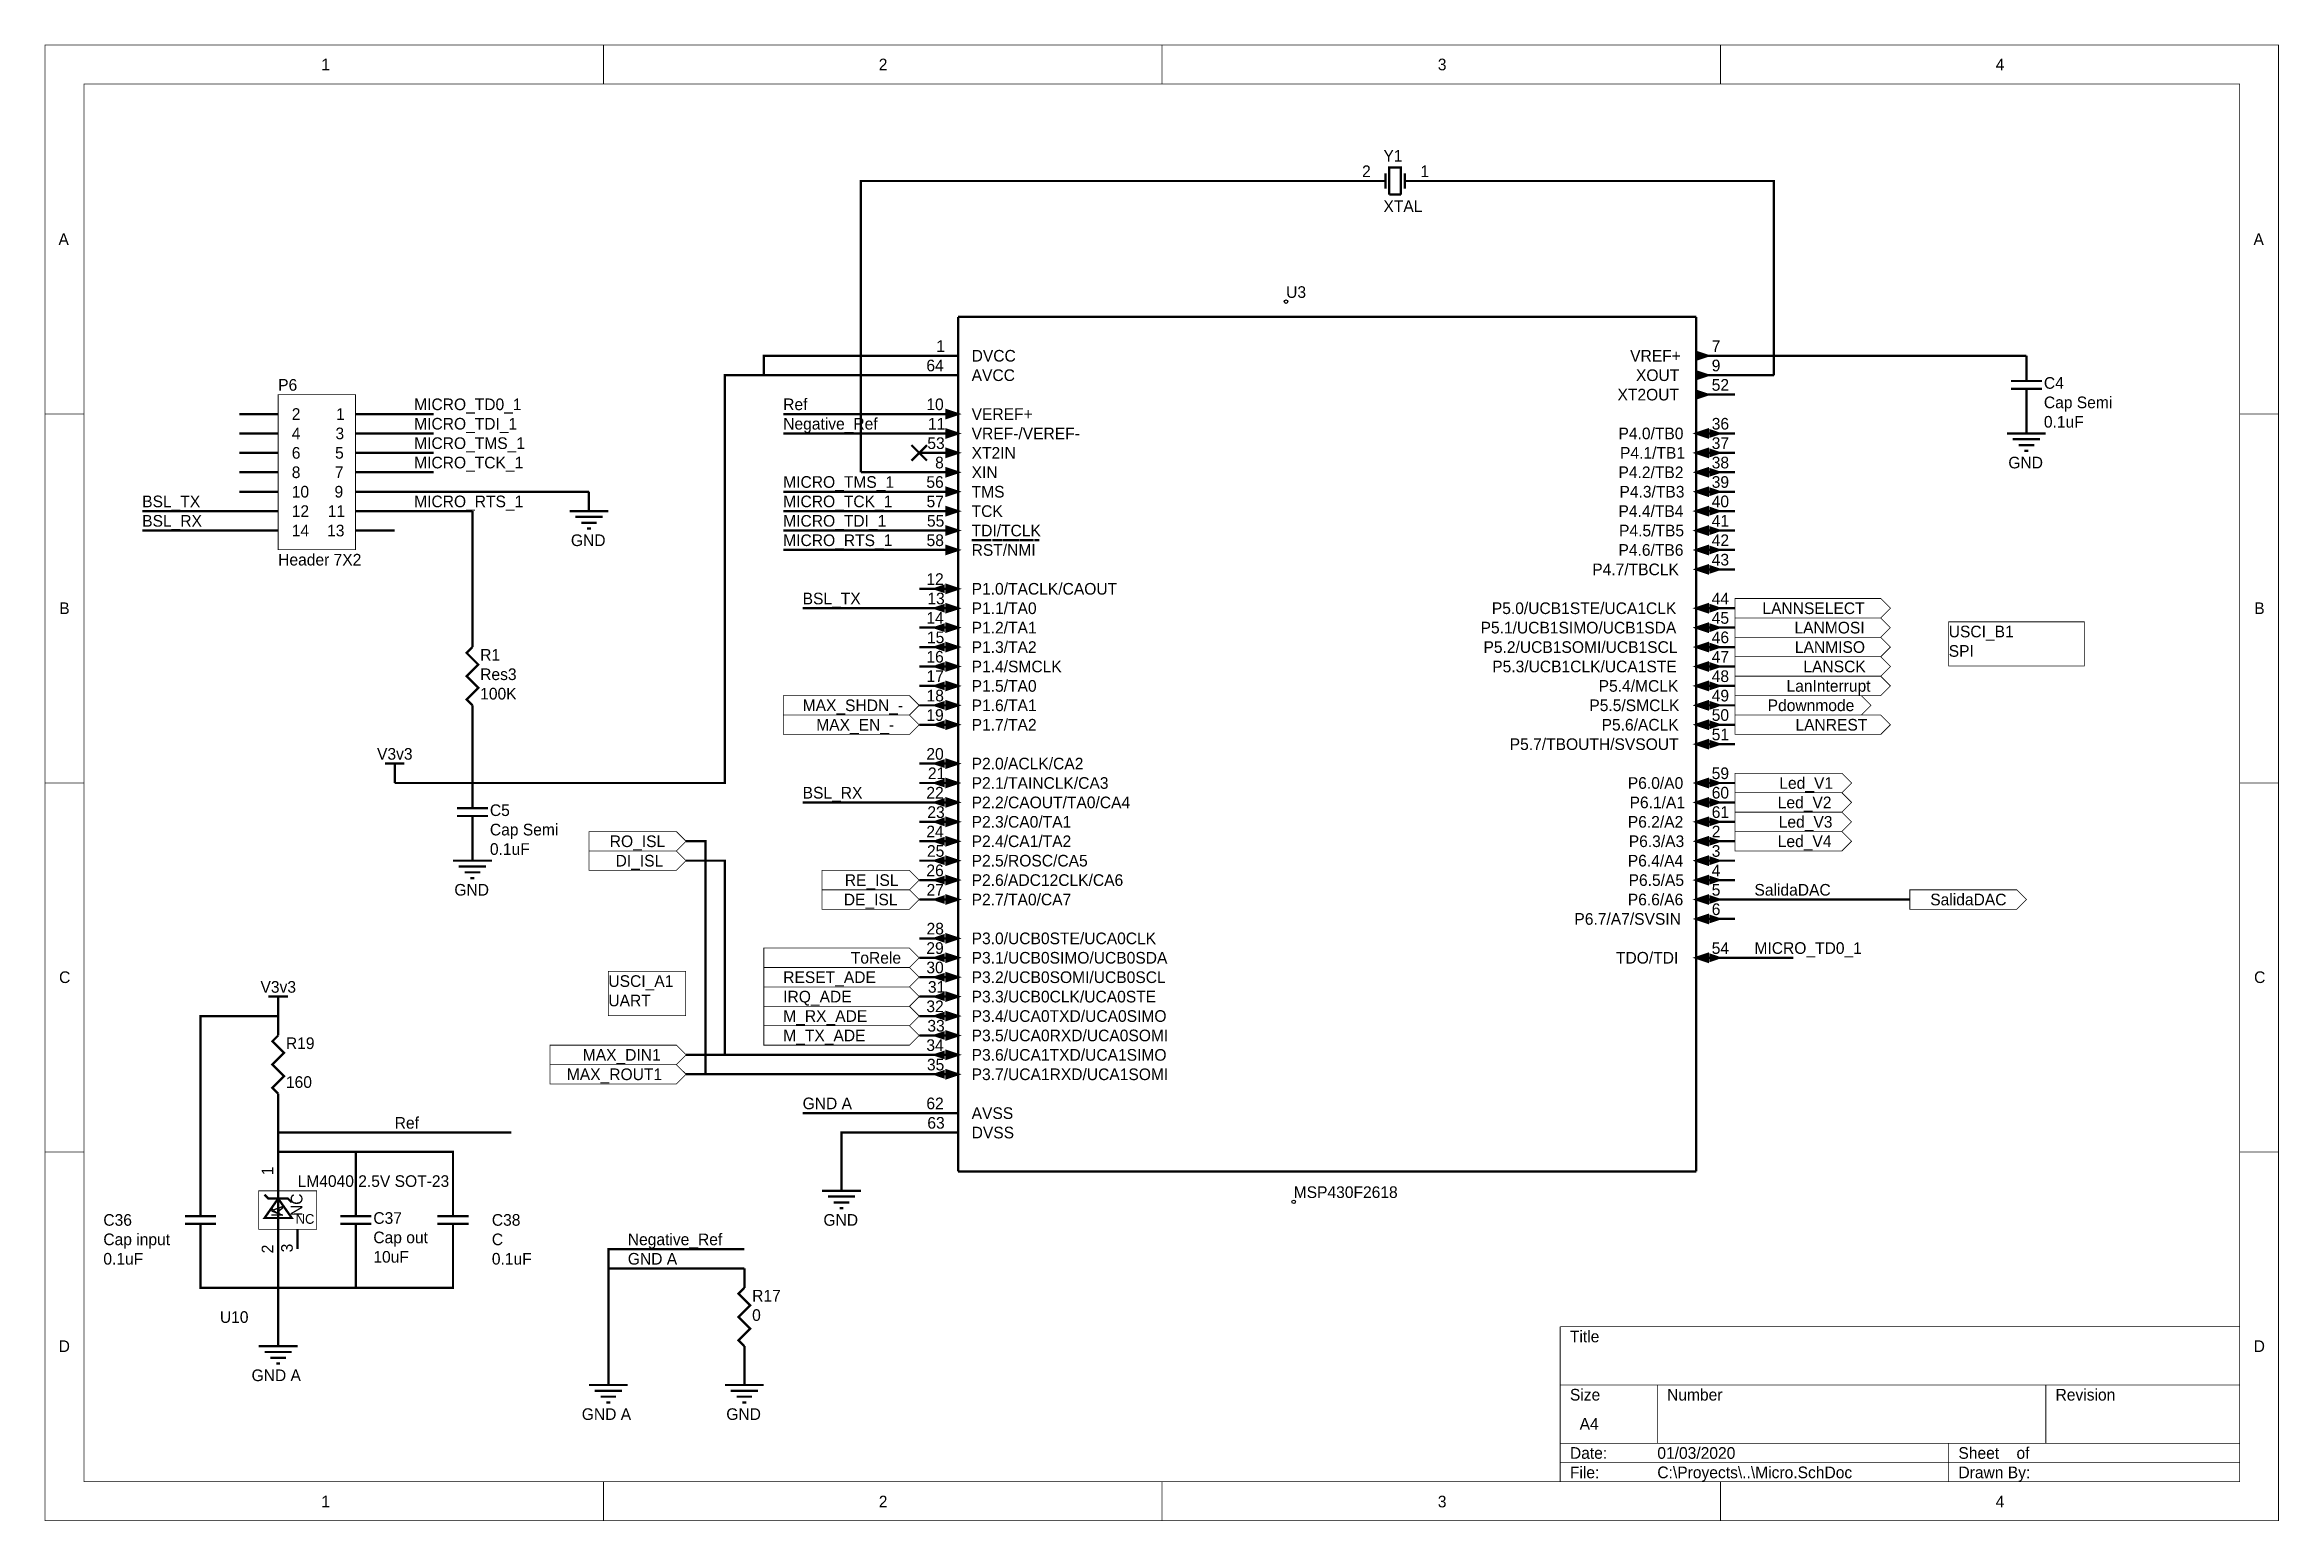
# Model space of a CAD drawing. Header units: millimetres. Extents: x 0 to 11.5, y 0 to 7.6.
import ezdxf

# ---------------------------------------------------------------- set-up
doc = ezdxf.new("R2010")
doc.units = ezdxf.units.MM
doc.header["$MEASUREMENT"] = 0
doc.layers.add('Sheet', color=255, linetype='Continuous')

msp = doc.modelspace()

# ---------------------------------------------------------------- texts
at = {"layer": 'Sheet'}
for s, height, p in [('1', 0.06, (1.422, 7.47)), ('2', 0.06, (4.292, 7.47)), ('3', 0.06, (7.17, 7.47)), ('4', 0.06, (10.042, 7.47)), ('Y1', 0.06, (6.89, 7)), ('2', 0.06, (6.78, 6.92)), ('1', 0.06, (7.08, 6.92)), ('XTAL', 0.06, (6.89, 6.74)), ('A', 0.06, (0.069, 6.57)), ('A', 0.06, (11.369, 6.57)), ('U3', 0.06, (6.389, 6.298)), ('1', 0.06, (4.588, 6.02)), ('DVCC', 0.06, (4.77, 5.97)), ('VREF+', 0.06, (8.16, 5.97)), ('7', 0.06, (8.58, 6.02)), ('P6', 0.06, (1.2, 5.82)), ('64', 0.06, (4.537, 5.92)), ('AVCC', 0.06, (4.77, 5.87)), ('XOUT', 0.06, (8.19, 5.87)), ('52', 0.06, (8.58, 5.82)), ('9', 0.06, (8.58, 5.92)), ('C4', 0.06, (10.29, 5.83)), ('MICRO_TD0_1', 0.06, (1.9, 5.72)), ('Ref', 0.06, (3.8, 5.72)), ('10', 0.06, (4.537, 5.72)), ('XT2OUT', 0.06, (8.095, 5.77)), ('Cap Semi', 0.06, (10.29, 5.73)), ('2', 0.06, (1.27, 5.67)), ('1', 0.06, (1.498, 5.67)), ('MICRO_TDI_1', 0.06, (1.9, 5.62)), ('Negative_Ref', 0.06, (3.8, 5.62)), ('11', 0.06, (4.545, 5.62)), ('VEREF+', 0.06, (4.77, 5.67)), ('36', 0.06, (8.58, 5.62)), ('0.1uF', 0.06, (10.29, 5.63)), ('4', 0.06, (1.27, 5.57)), ('6', 0.06, (1.27, 5.47)), ('5', 0.06, (1.493, 5.47)), ('3', 0.06, (1.495, 5.57)), ('MICRO_TMS_1', 0.06, (1.9, 5.52)), ('53', 0.06, (4.542, 5.52)), ('VREF-/VEREF-', 0.06, (4.77, 5.57)), ('XT2IN', 0.06, (4.77, 5.47)), ('P4.0/TB0', 0.06, (8.1, 5.57)), ('P4.1/TB1', 0.06, (8.108, 5.47)), ('37', 0.06, (8.58, 5.52)), ('8', 0.06, (1.27, 5.37)), ('7', 0.06, (1.492, 5.37)), ('MICRO_TCK_1', 0.06, (1.9, 5.42)), ('8', 0.06, (4.582, 5.42)), ('XIN', 0.06, (4.77, 5.37)), ('P4.2/TB2', 0.06, (8.1, 5.37)), ('38', 0.06, (8.58, 5.42)), ('GND', 0.06, (10.107, 5.42)), ('10', 0.06, (1.27, 5.27)), ('9', 0.06, (1.49, 5.27)), ('MICRO_TMS_1', 0.06, (3.8, 5.32)), ('56', 0.06, (4.537, 5.32)), ('TMS', 0.06, (4.77, 5.27)), ('P4.3/TB3', 0.06, (8.105, 5.27)), ('39', 0.06, (8.58, 5.32)), ('BSL_TX', 0.06, (0.5, 5.22)), ('BSL_RX', 0.06, (0.5, 5.12)), ('12', 0.06, (1.27, 5.17)), ('11', 0.06, (1.455, 5.17)), ('MICRO_RTS_1', 0.06, (1.9, 5.22)), ('MICRO_TCK_1', 0.06, (3.8, 5.22)), ('MICRO_TDI_1', 0.06, (3.8, 5.12)), ('57', 0.06, (4.538, 5.22)), ('55', 0.06, (4.54, 5.12)), ('TCK', 0.06, (4.77, 5.17)), ('P4.4/TB4', 0.06, (8.1, 5.17)), ('40', 0.06, (8.58, 5.22)), ('41', 0.06, (8.58, 5.12)), ('14', 0.06, (1.27, 5.07)), ('13', 0.06, (1.452, 5.07)), ('GND', 0.06, (2.707, 5.02)), ('MICRO_RTS_1', 0.06, (3.8, 5.02)), ('58', 0.06, (4.538, 5.02)), ('TDI/TCLK', 0.06, (4.77, 5.07)), ('P4.5/TB5', 0.06, (8.103, 5.07)), ('42', 0.06, (8.58, 5.02)), ('Header 7X2', 0.06, (1.2, 4.92)), ('RST/NMI', 0.06, (4.77, 4.97)), ('P4.6/TB6', 0.06, (8.1, 4.97)), ('43', 0.06, (8.58, 4.92)), ('12', 0.06, (4.537, 4.82)), ('P1.0/TACLK/CAOUT', 0.06, (4.77, 4.77)), ('P4.7/TBCLK', 0.06, (7.965, 4.87)), ('B', 0.06, (0.073, 4.67)), ('BSL_TX', 0.06, (3.9, 4.72)), ('13', 0.06, (4.542, 4.72)), ('P1.1/TA0', 0.06, (4.77, 4.67)), ('P5.0/UCB1STE/UCA1CLK', 0.06, (7.448, 4.67)), ('44', 0.06, (8.58, 4.72)), ('LANNSELECT', 0.06, (8.841, 4.67)), ('B', 0.06, (11.373, 4.67)), ('14', 0.06, (4.537, 4.62)), ('P1.2/TA1', 0.06, (4.77, 4.57)), ('P5.1/UCB1SIMO/UCB1SDA', 0.06, (7.39, 4.57)), ('45', 0.06, (8.58, 4.62)), ('LANMOSI', 0.06, (9.006, 4.57)), ('USCI_B1', 0.06, (9.8, 4.55)), ('R1', 0.06, (2.24, 4.43)), ('15', 0.06, (4.54, 4.52)), ('P1.3/TA2', 0.06, (4.77, 4.47)), ('P5.2/UCB1SOMI/UCB1SCL', 0.06, (7.405, 4.47)), ('46', 0.06, (8.58, 4.52)), ('LANMISO', 0.06, (9.008, 4.47)), ('SPI', 0.06, (9.8, 4.45)), ('Res3', 0.06, (2.24, 4.33)), ('16', 0.06, (4.537, 4.42)), ('17', 0.06, (4.538, 4.32)), ('P1.4/SMCLK', 0.06, (4.77, 4.37)), ('P5.3/UCB1CLK/UCA1STE', 0.06, (7.45, 4.37)), ('47', 0.06, (8.58, 4.42)), ('48', 0.06, (8.58, 4.32)), ('LANSCK', 0.06, (9.052, 4.37)), ('100K', 0.06, (2.24, 4.23)), ('18', 0.06, (4.538, 4.22)), ('P1.5/TA0', 0.06, (4.77, 4.27)), ('P5.4/MCLK', 0.06, (7.998, 4.27)), ('49', 0.06, (8.58, 4.22)), ('LanInterrupt', 0.06, (8.965, 4.27)), ('MAX_SHDN_-', 0.06, (3.9, 4.17)), ('19', 0.06, (4.537, 4.12)), ('P1.6/TA1', 0.06, (4.77, 4.17)), ('P5.5/SMCLK', 0.06, (7.95, 4.17)), ('50', 0.06, (8.58, 4.12)), ('Pdownmode', 0.06, (8.868, 4.17)), ('MAX_EN_-', 0.06, (3.97, 4.07)), ('P1.7/TA2', 0.06, (4.77, 4.07)), ('P5.7/TBOUTH/SVSOUT', 0.06, (7.54, 3.97)), ('P5.6/ACLK', 0.06, (8.013, 4.07)), ('51', 0.06, (8.58, 4.02)), ('LANREST', 0.06, (9.011, 4.07)), ('V3v3', 0.06, (1.709, 3.92)), ('20', 0.06, (4.537, 3.92)), ('P2.0/ACLK/CA2', 0.06, (4.77, 3.87)), ('21', 0.06, (4.545, 3.82)), ('P2.1/TAINCLK/CA3', 0.06, (4.77, 3.77)), ('P6.0/A0', 0.06, (8.148, 3.77)), ('59', 0.06, (8.58, 3.82)), ('Led_V1', 0.06, (8.928, 3.77)), ('C5', 0.06, (2.29, 3.63)), ('BSL_RX', 0.06, (3.9, 3.72)), ('22', 0.06, (4.537, 3.72)), ('P2.2/CAOUT/TA0/CA4', 0.06, (4.77, 3.67)), ('P6.1/A1', 0.06, (8.157, 3.67)), ('60', 0.06, (8.58, 3.72)), ('Led_V2', 0.06, (8.92, 3.67)), ('Cap Semi', 0.06, (2.29, 3.53)), ('24', 0.06, (4.537, 3.52)), ('23', 0.06, (4.542, 3.62)), ('P2.3/CA0/TA1', 0.06, (4.77, 3.57)), ('P6.2/A2', 0.06, (8.148, 3.57)), ('61', 0.06, (8.58, 3.62)), ('2', 0.06, (8.58, 3.52)), ('Led_V3', 0.06, (8.925, 3.57)), ('0.1uF', 0.06, (2.29, 3.43)), ('RO_ISL', 0.06, (2.907, 3.47)), ('25', 0.06, (4.54, 3.42)), ('P2.4/CA1/TA2', 0.06, (4.77, 3.47)), ('P6.3/A3', 0.06, (8.153, 3.47)), ('3', 0.06, (8.58, 3.42)), ('Led_V4', 0.06, (8.92, 3.47)), ('DI_ISL', 0.06, (2.937, 3.37)), ('26', 0.06, (4.537, 3.32)), ('P2.5/ROSC/CA5', 0.06, (4.77, 3.37)), ('P6.4/A4', 0.06, (8.148, 3.37)), ('4', 0.06, (8.58, 3.32)), ('GND', 0.06, (2.107, 3.22)), ('DE_ISL', 0.06, (4.112, 3.17)), ('RE_ISL', 0.06, (4.117, 3.27)), ('27', 0.06, (4.538, 3.22)), ('P2.6/ADC12CLK/CA6', 0.06, (4.77, 3.27)), ('P2.7/TA0/CA7', 0.06, (4.77, 3.17)), ('P6.6/A6', 0.06, (8.148, 3.17)), ('P6.5/A5', 0.06, (8.152, 3.27)), ('5', 0.06, (8.58, 3.22)), ('SalidaDAC', 0.06, (8.8, 3.22)), ('SalidaDAC', 0.06, (9.705, 3.17)), ('P6.7/A7/SVSIN', 0.06, (7.873, 3.07)), ('6', 0.06, (8.58, 3.12)), ('28', 0.06, (4.538, 3.02)), ('P3.0/UCB0STE/UCA0CLK', 0.06, (4.77, 2.97)), ('ToRele', 0.06, (4.148, 2.87)), ('30', 0.06, (4.537, 2.82)), ('29', 0.06, (4.537, 2.92)), ('P3.1/UCB0SIMO/UCB0SDA', 0.06, (4.77, 2.87)), ('TDO/TDI', 0.06, (8.087, 2.87)), ('54', 0.06, (8.58, 2.92)), ('MICRO_TD0_1', 0.06, (8.8, 2.92)), ('C', 0.06, (0.072, 2.77)), ('V3v3', 0.06, (1.109, 2.72)), ('USCI_A1', 0.06, (2.9, 2.75)), ('RESET_ADE', 0.06, (3.8, 2.77)), ('31', 0.06, (4.545, 2.72)), ('P3.2/UCB0SOMI/UCB0SCL', 0.06, (4.77, 2.77)), ('C', 0.06, (11.372, 2.77)), ('UART', 0.06, (2.9, 2.65)), ('IRQ_ADE', 0.06, (3.8, 2.67)), ('32', 0.06, (4.537, 2.62)), ('P3.3/UCB0CLK/UCA0STE', 0.06, (4.77, 2.67)), ('M_RX_ADE', 0.06, (3.8, 2.57)), ('33', 0.06, (4.542, 2.52)), ('P3.4/UCA0TXD/UCA0SIMO', 0.06, (4.77, 2.57)), ('P3.5/UCA0RXD/UCA0SOMI', 0.06, (4.77, 2.47)), ('R19', 0.06, (1.24, 2.43)), ('MAX_DIN1', 0.06, (2.768, 2.37)), ('M_TX_ADE', 0.06, (3.8, 2.47)), ('34', 0.06, (4.537, 2.42)), ('P3.6/UCA1TXD/UCA1SIMO', 0.06, (4.77, 2.37)), ('MAX_ROUT1', 0.06, (2.686, 2.27)), ('35', 0.06, (4.54, 2.32)), ('P3.7/UCA1RXD/UCA1SOMI', 0.06, (4.77, 2.27)), ('160', 0.06, (1.24, 2.23)), ('Ref', 0.06, (1.8, 2.02)), ('GND A', 0.06, (3.9, 2.12)), ('62', 0.06, (4.537, 2.12)), ('63', 0.06, (4.542, 2.02)), ('AVSS', 0.06, (4.77, 2.07)), ('DVSS', 0.06, (4.77, 1.97)), ('LM4040 2.5V SOT-23', 0.06, (1.3, 1.72)), ('MSP430F2618', 0.06, (6.428, 1.663)), ('C36', 0.06, (0.3, 1.52)), ('NC', 0.05, (1.29, 1.53)), ('C37', 0.06, (1.69, 1.53)), ('C38', 0.06, (2.3, 1.52)), ('GND', 0.06, (4.007, 1.52)), ('0.1uF', 0.06, (0.3, 1.32)), ('Cap input', 0.06, (0.3, 1.42)), ('Cap out', 0.06, (1.69, 1.43)), ('10uF', 0.06, (1.69, 1.33)), ('0.1uF', 0.06, (2.3, 1.32)), ('C', 0.06, (2.3, 1.42)), ('GND A', 0.06, (3, 1.32)), ('Negative_Ref', 0.06, (3, 1.42)), ('R17', 0.06, (3.64, 1.13)), ('U10', 0.06, (0.9, 1.02)), ('0', 0.06, (3.64, 1.03)), ('D', 0.06, (0.07, 0.87)), ('Title', 0.06, (7.85, 0.92)), ('D', 0.06, (11.37, 0.87)), ('GND A', 0.06, (1.063, 0.72)), ('GND A', 0.06, (2.763, 0.52)), ('GND', 0.06, (3.507, 0.52)), ('Size', 0.06, (7.85, 0.62)), ('Number', 0.06, (8.35, 0.62)), ('Revision', 0.06, (10.35, 0.62)), ('A4', 0.06, (7.9, 0.47)), ('Date:', 0.06, (7.85, 0.32)), ('01/03/2020', 0.06, (8.3, 0.32)), ('Sheet    of', 0.06, (9.85, 0.32)), ('File:', 0.06, (7.85, 0.22)), ('C:\\Proyects\\..\\Micro.SchDoc', 0.06, (8.3, 0.22)), ('Drawn By:', 0.06, (9.85, 0.22)), ('1', 0.06, (1.422, 0.07)), ('2', 0.06, (4.292, 0.07)), ('3', 0.06, (7.17, 0.07)), ('4', 0.06, (10.042, 0.07))]:
    msp.add_text(s, height=height, dxfattribs=at).set_placement(p)
for s, p in [('1', (1.175, 1.78)), ('A', (1.225, 1.57)), ('K', (1.225, 1.565)), ('NC', (1.325, 1.57)), ('2', (1.175, 1.378)), ('3', (1.275, 1.383))]:
    msp.add_text(s, height=0.06, rotation=90, dxfattribs=at).set_placement(p)

# ---------------------------------------------------------------- linework, layer by layer
at = {"layer": 'Sheet'}
for points, const_width in [([(0, 7.6), (11.498, 7.6), (11.498, 0.002), (0, 0.002), (0, 7.6)], 0.0039), ([(2.875, 7.4), (2.875, 7.6)], 0.0039), ([(5.75, 7.4), (5.75, 7.6)], 0.0039), ([(8.625, 7.4), (8.625, 7.6)], 0.0039), ([(0.2, 7.4), (11.298, 7.4), (11.298, 0.202), (0.2, 0.202), (0.2, 7.4)], 0.0039), ([(6.7, 6.9), (4.2, 6.9), (4.2, 5.4)], 0.0118), ([(6.9, 6.9), (6.7, 6.9)], 0.0118), ([(6.9, 6.86), (6.9, 6.94)], 0.0118), ([(6.92, 6.83), (6.92, 6.97), (6.98, 6.97), (6.98, 6.83)], 0.0118), ([(7, 6.86), (7, 6.94)], 0.0118), ([(7, 6.9), (7.2, 6.9)], 0.0118), ([(8.9, 5.9), (8.9, 6.9), (7.2, 6.9)], 0.0118), ([(6.98, 6.83), (6.92, 6.83)], 0.0118), ([(8.5, 6.2), (4.7, 6.2)], 0.0118), ([(4.7, 6.2), (4.7, 1.8)], 0.0118), ([(8.5, 1.8), (8.5, 6.2)], 0.0118), ([(4.5, 6), (4.5, 6), (3.9, 6), (3.7, 6), (3.7, 5.9)], 0.0118), ([(4.7, 6), (4.5, 6)], 0.0118), ([(8.5, 6), (8.7, 6)], 0.0118), ([(8.7, 6), (10.2, 6)], 0.0118), ([(10.2, 5.9), (10.2, 6)], 0.0118), ([(3.7, 5.9), (3.5, 5.9), (3.5, 3.8), (2.2, 3.8)], 0.0118), ([(4.5, 5.9), (4.5, 5.9), (3.7, 5.9), (3.7, 5.9)], 0.0118), ([(4.7, 5.9), (4.5, 5.9)], 0.0118), ([(8.5, 5.9), (8.7, 5.9)], 0.0118), ([(8.7, 5.9), (8.9, 5.9)], 0.0118), ([(10.12, 5.87), (10.28, 5.87)], 0.0118), ([(10.2, 5.9), (10.2, 5.87)], 0.0118), ([(1.2, 5.8), (1.598, 5.8), (1.598, 5.002), (1.2, 5.002), (1.2, 5.8)], 0.0039), ([(8.5, 5.8), (8.7, 5.8)], 0.0118), ([(10.28, 5.83), (10.12, 5.83)], 0.0118), ([(10.2, 5.8), (10.2, 5.83)], 0.0118), ([(10.2, 5.8), (10.2, 5.7)], 0.0118), ([(0.2, 5.7), (0, 5.7)], 0.0039), ([(1.2, 5.7), (1, 5.7)], 0.0118), ([(1.6, 5.7), (1.8, 5.7)], 0.0118), ([(1.8, 5.7), (2, 5.7)], 0.0118), ([(4.5, 5.7), (4.5, 5.7), (3.8, 5.7)], 0.0118), ([(4.7, 5.7), (4.5, 5.7)], 0.0118), ([(10.2, 5.7), (10.2, 5.6)], 0.0118), ([(11.3, 5.7), (11.5, 5.7)], 0.0039), ([(1.2, 5.6), (1, 5.6)], 0.0118), ([(1.6, 5.6), (1.8, 5.6)], 0.0118), ([(1.8, 5.6), (2, 5.6)], 0.0118), ([(4.6, 5.6), (4.6, 5.6), (4.5, 5.6), (3.8, 5.6)], 0.0118), ([(4.46, 5.46), (4.54, 5.54)], 0.0118), ([(4.46, 5.54), (4.54, 5.46)], 0.0118), ([(4.7, 5.6), (4.5, 5.6)], 0.0118), ([(8.5, 5.6), (8.7, 5.6)], 0.0118), ([(10.1, 5.6), (10.3, 5.6)], 0.0118), ([(10.13, 5.57), (10.27, 5.57)], 0.0118), ([(10.16, 5.54), (10.24, 5.54)], 0.0118), ([(1.2, 5.5), (1, 5.5)], 0.0118), ([(1.6, 5.5), (1.8, 5.5)], 0.0118), ([(1.8, 5.5), (2, 5.5)], 0.0118), ([(4.7, 5.5), (4.5, 5.5)], 0.0118), ([(8.5, 5.5), (8.7, 5.5)], 0.0118), ([(10.19, 5.51), (10.21, 5.51)], 0.0118), ([(1.2, 5.4), (1, 5.4)], 0.0118), ([(1.2, 5.3), (1, 5.3)], 0.0118), ([(1.6, 5.4), (1.8, 5.4)], 0.0118), ([(1.6, 5.3), (1.8, 5.3)], 0.0118), ([(1.8, 5.4), (2, 5.4)], 0.0118), ([(1.8, 5.3), (2.8, 5.3)], 0.0118), ([(2.8, 5.3), (2.8, 5.2)], 0.0118), ([(4.5, 5.3), (4.5, 5.3), (3.8, 5.3)], 0.0118), ([(4.5, 5.4), (4.2, 5.4), (4.2, 5.4)], 0.0118), ([(4.7, 5.4), (4.5, 5.4)], 0.0118), ([(4.7, 5.3), (4.5, 5.3)], 0.0118), ([(8.5, 5.4), (8.7, 5.4)], 0.0118), ([(8.5, 5.3), (8.7, 5.3)], 0.0118), ([(1, 5.2), (0.5, 5.2)], 0.0118), ([(1.2, 5.2), (1, 5.2)], 0.0118), ([(1.6, 5.2), (1.8, 5.2)], 0.0118), ([(1.8, 5.2), (2.2, 5.2)], 0.0118), ([(2.2, 5.2), (2.2, 4.6)], 0.0118), ([(2.7, 5.2), (2.9, 5.2)], 0.0118), ([(4.5, 5.2), (3.8, 5.2), (4, 5.2)], 0.0118), ([(4.7, 5.2), (4.5, 5.2)], 0.0118), ([(8.5, 5.2), (8.7, 5.2)], 0.0118), ([(1, 5.1), (0.5, 5.1)], 0.0118), ([(1.2, 5.1), (1, 5.1)], 0.0118), ([(1.6, 5.1), (1.8, 5.1)], 0.0118), ([(2.73, 5.17), (2.87, 5.17)], 0.0118), ([(2.76, 5.14), (2.84, 5.14)], 0.0118), ([(2.79, 5.11), (2.81, 5.11)], 0.0118), ([(4.5, 5.1), (3.8, 5.1), (4, 5.1)], 0.0118), ([(4.7, 5.1), (4.5, 5.1)], 0.0118), ([(8.5, 5.1), (8.7, 5.1)], 0.0118), ([(4.5, 5), (3.8, 5), (4, 5)], 0.0118), ([(4.7, 5), (4.5, 5)], 0.0118), ([(4.828, 5.05), (4.77, 5.05)], 0.0118), ([(4.872, 5.05), (4.828, 5.05)], 0.0118), ([(4.927, 5.05), (4.877, 5.05)], 0.0118), ([(4.953, 5.05), (4.928, 5.05)], 0.0118), ([(5.013, 5.05), (4.952, 5.05)], 0.0118), ([(5.09, 5.05), (5.015, 5.05)], 0.0118), ([(5.118, 5.05), (5.092, 5.05)], 0.0118), ([(5.118, 5.05), (5.092, 5.05)], 0.0118), ([(8.5, 5), (8.7, 5)], 0.0118), ([(8.5, 4.9), (8.7, 4.9)], 0.0118), ([(4.7, 4.8), (4.5, 4.8)], 0.0118), ([(2.2, 4.5), (2.2, 4.6)], 0.0118), ([(3.9, 4.7), (3.9, 4.7), (4.5, 4.7), (4.5, 4.7)], 0.0118), ([(4.7, 4.7), (4.5, 4.7)], 0.0118), ([(4.7, 4.6), (4.5, 4.6)], 0.0118), ([(8.5, 4.7), (8.7, 4.7)], 0.0118), ([(8.5, 4.6), (8.7, 4.6)], 0.0118), ([(9.8, 4.63), (10.498, 4.63), (10.498, 4.402), (9.8, 4.402), (9.8, 4.63)], 0.0039), ([(2.2, 4.5), (2.17, 4.47), (2.23, 4.41), (2.17, 4.35), (2.23, 4.29), (2.17, 4.23), (2.2, 4.2)], 0.0118), ([(4.7, 4.5), (4.5, 4.5)], 0.0118), ([(8.5, 4.5), (8.7, 4.5)], 0.0118), ([(4.7, 4.4), (4.5, 4.4)], 0.0118), ([(8.5, 4.4), (8.7, 4.4)], 0.0118), ([(4.7, 4.3), (4.5, 4.3)], 0.0118), ([(8.5, 4.3), (8.7, 4.3)], 0.0118), ([(2.2, 4.2), (2.2, 4.1)], 0.0118), ([(4.7, 4.2), (4.5, 4.2)], 0.0118), ([(8.5, 4.2), (8.7, 4.2)], 0.0118), ([(2.2, 4.1), (2.2, 3.8), (1.8, 3.8)], 0.0118), ([(4.7, 4.1), (4.5, 4.1)], 0.0118), ([(8.5, 4.1), (8.7, 4.1)], 0.0118), ([(8.5, 4), (8.7, 4)], 0.0118), ([(0.2, 3.8), (0, 3.8)], 0.0039), ([(1.75, 3.9), (1.85, 3.9)], 0.0118), ([(1.8, 3.8), (1.8, 3.9)], 0.0118), ([(2.2, 3.7), (2.2, 3.8)], 0.0118), ([(4.7, 3.9), (4.5, 3.9)], 0.0118), ([(4.7, 3.8), (4.5, 3.8)], 0.0118), ([(8.5, 3.8), (8.7, 3.8)], 0.0118), ([(11.3, 3.8), (11.5, 3.8)], 0.0039), ([(2.2, 3.7), (2.2, 3.67)], 0.0118), ([(3.9, 3.7), (4.5, 3.7), (4.5, 3.7)], 0.0118), ([(4.7, 3.7), (4.5, 3.7)], 0.0118), ([(8.5, 3.7), (8.7, 3.7)], 0.0118), ([(2.12, 3.67), (2.28, 3.67)], 0.0118), ([(2.28, 3.63), (2.12, 3.63)], 0.0118), ([(2.2, 3.6), (2.2, 3.63)], 0.0118), ([(2.2, 3.6), (2.2, 3.5)], 0.0118), ([(4.7, 3.6), (4.5, 3.6)], 0.0118), ([(8.5, 3.6), (8.7, 3.6)], 0.0118), ([(2.2, 3.5), (2.2, 3.4)], 0.0118), ([(3.3, 3.5), (3.4, 3.5), (3.4, 2.3)], 0.0118), ([(4.7, 3.5), (4.5, 3.5)], 0.0118), ([(8.5, 3.5), (8.7, 3.5)], 0.0118), ([(2.1, 3.4), (2.3, 3.4)], 0.0118), ([(2.13, 3.37), (2.27, 3.37)], 0.0118), ([(2.16, 3.34), (2.24, 3.34)], 0.0118), ([(3.3, 3.4), (3.5, 3.4), (3.5, 2.4)], 0.0118), ([(4.7, 3.4), (4.5, 3.4)], 0.0118), ([(8.5, 3.4), (8.7, 3.4)], 0.0118), ([(2.19, 3.31), (2.21, 3.31)], 0.0118), ([(4.7, 3.3), (4.5, 3.3)], 0.0118), ([(8.5, 3.3), (8.7, 3.3)], 0.0118), ([(4.7, 3.2), (4.5, 3.2)], 0.0118), ([(8.5, 3.2), (8.7, 3.2)], 0.0118), ([(8.7, 3.2), (9.6, 3.2), (9.6, 3.2)], 0.0118), ([(4.7, 3), (4.5, 3)], 0.0118), ([(8.5, 3.1), (8.7, 3.1)], 0.0118), ([(4.7, 2.9), (4.5, 2.9)], 0.0118), ([(8.5, 2.9), (8.7, 2.9)], 0.0118), ([(9, 2.9), (8.7, 2.9)], 0.0118), ([(2.9, 2.83), (3.298, 2.83), (3.298, 2.602), (2.9, 2.602), (2.9, 2.83)], 0.0039), ([(4.7, 2.8), (4.5, 2.8)], 0.0118), ([(1.15, 2.7), (1.25, 2.7)], 0.0118), ([(1.2, 2.6), (1.2, 2.7)], 0.0118), ([(4.7, 2.7), (4.5, 2.7)], 0.0118), ([(1.2, 2.6), (0.8, 2.6), (0.8, 1.7)], 0.0118), ([(1.2, 2.5), (1.2, 2.6)], 0.0118), ([(4.7, 2.6), (4.5, 2.6)], 0.0118), ([(1.2, 2.5), (1.17, 2.47), (1.23, 2.41), (1.17, 2.35), (1.23, 2.29), (1.17, 2.23), (1.2, 2.2)], 0.0118), ([(4.7, 2.5), (4.5, 2.5)], 0.0118), ([(3.3, 2.4), (3.5, 2.4), (4.5, 2.4), (4.5, 2.4)], 0.0118), ([(4.5, 2.3), (3.4, 2.3), (3.3, 2.3), (3.3, 2.3)], 0.0118), ([(4.7, 2.4), (4.5, 2.4)], 0.0118), ([(4.7, 2.3), (4.5, 2.3)], 0.0118), ([(1.2, 2.2), (1.2, 2.1)], 0.0118), ([(1.6, 1.7), (1.6, 1.9), (1.2, 1.9), (1.2, 2), (1.2, 2.1)], 0.0118), ([(4.6, 2.1), (4.6, 2.1), (4.5, 2.1), (3.9, 2.1), (3.9, 2.1)], 0.0118), ([(4.7, 2.1), (4.5, 2.1)], 0.0118), ([(2.4, 2), (1.2, 2)], 0.0118), ([(4.1, 1.8), (4.1, 2), (4.5, 2), (4.5, 2)], 0.0118), ([(4.7, 2), (4.5, 2)], 0.0118), ([(0.2, 1.9), (0, 1.9)], 0.0039), ([(1.2, 1.9), (1.2, 1.8)], 0.0118), ([(2.1, 1.7), (2.1, 1.9), (1.6, 1.9)], 0.0118), ([(11.3, 1.9), (11.5, 1.9)], 0.0039), ([(1.2, 1.7), (1.2, 1.8)], 0.0118), ([(4.1, 1.8), (4.1, 1.7)], 0.0118), ([(4.7, 1.8), (8.5, 1.8)], 0.0118), ([(0.8, 1.6), (0.8, 1.7)], 0.0118), ([(1.1, 1.7), (1.398, 1.7), (1.398, 1.502), (1.1, 1.502), (1.1, 1.7)], 0.0039), ([(1.27, 1.64), (1.25, 1.66), (1.15, 1.66), (1.13, 1.68)], 0.0118), ([(1.2, 1.7), (1.2, 1.5)], 0.0118), ([(1.6, 1.6), (1.6, 1.7)], 0.0118), ([(2.1, 1.6), (2.1, 1.7)], 0.0118), ([(4, 1.7), (4.2, 1.7)], 0.0118), ([(4.03, 1.67), (4.17, 1.67)], 0.0118), ([(4.06, 1.64), (4.14, 1.64)], 0.0118), ([(4.09, 1.61), (4.11, 1.61)], 0.0118), ([(0.72, 1.57), (0.88, 1.57)], 0.0118), ([(0.88, 1.53), (0.72, 1.53)], 0.0118), ([(0.8, 1.6), (0.8, 1.57)], 0.0118), ([(0.8, 1.5), (0.8, 1.53)], 0.0118), ([(0.8, 1.5), (0.8, 1.4)], 0.0118), ([(1.2, 1.5), (1.2, 1.4)], 0.0118), ([(1.3, 1.5), (1.3, 1.4)], 0.0118), ([(1.52, 1.57), (1.68, 1.57)], 0.0118), ([(1.68, 1.53), (1.52, 1.53)], 0.0118), ([(1.6, 1.6), (1.6, 1.57)], 0.0118), ([(1.6, 1.5), (1.6, 1.53)], 0.0118), ([(1.6, 1.5), (1.6, 1.4)], 0.0118), ([(2.02, 1.57), (2.18, 1.57)], 0.0118), ([(2.18, 1.53), (2.02, 1.53)], 0.0118), ([(2.1, 1.6), (2.1, 1.57)], 0.0118), ([(2.1, 1.5), (2.1, 1.53)], 0.0118), ([(2.1, 1.5), (2.1, 1.4)], 0.0118), ([(0.8, 1.4), (0.8, 1.2), (1.2, 1.2)], 0.0118), ([(1.6, 1.4), (1.6, 1.2), (1.2, 1.2)], 0.0118), ([(1.2, 1.4), (1.2, 1.2), (1.2, 1)], 0.0118), ([(1.6, 1.2), (2.1, 1.2), (2.1, 1.4)], 0.0118), ([(3.6, 1.4), (2.9, 1.4), (2.9, 1.3), (2.9, 0.8)], 0.0118), ([(2.9, 1.3), (3.6, 1.3)], 0.0118), ([(3.6, 1.2), (3.6, 1.3)], 0.0118), ([(3.6, 1.2), (3.57, 1.17), (3.63, 1.11), (3.57, 1.05), (3.63, 0.99), (3.57, 0.93), (3.6, 0.9)], 0.0118), ([(1.2, 1), (1.2, 0.9)], 0.0118), ([(7.8, 1), (11.3, 1)], 0.0039), ([(7.8, 0.2), (7.8, 1)], 0.0039), ([(1.1, 0.9), (1.3, 0.9)], 0.0118), ([(1.13, 0.87), (1.27, 0.87)], 0.0118), ([(1.16, 0.84), (1.24, 0.84)], 0.0118), ([(1.19, 0.81), (1.21, 0.81)], 0.0118), ([(2.9, 0.8), (2.9, 0.7)], 0.0118), ([(3.6, 0.9), (3.6, 0.8)], 0.0118), ([(3.6, 0.8), (3.6, 0.7)], 0.0118), ([(2.8, 0.7), (3, 0.7)], 0.0118), ([(3.5, 0.7), (3.7, 0.7)], 0.0118), ([(7.8, 0.7), (11.3, 0.7)], 0.0039), ([(8.3, 0.4), (8.3, 0.7)], 0.0039), ([(10.3, 0.4), (10.3, 0.7)], 0.0039), ([(2.83, 0.67), (2.97, 0.67)], 0.0118), ([(2.86, 0.64), (2.94, 0.64)], 0.0118), ([(2.89, 0.61), (2.91, 0.61)], 0.0118), ([(3.53, 0.67), (3.67, 0.67)], 0.0118), ([(3.56, 0.64), (3.64, 0.64)], 0.0118), ([(3.59, 0.61), (3.61, 0.61)], 0.0118), ([(7.8, 0.4), (11.3, 0.4)], 0.0039), ([(9.8, 0.2), (9.8, 0.4)], 0.0039), ([(7.8, 0.3), (11.3, 0.3)], 0.0039), ([(2.875, 0.2), (2.875, 0)], 0.0039), ([(5.75, 0.2), (5.75, 0)], 0.0039), ([(8.625, 0.2), (8.625, 0)], 0.0039)]:
    msp.add_lwpolyline(points, dxfattribs=dict(at, const_width=const_width))
for points, const_width in [([(8.56, 6), (8.5, 5.98), (8.5, 6.02), (8.56, 6)], 0.0118), ([(8.56, 6), (8.5, 6.02), (8.5, 5.98), (8.56, 6)], 0.0039), ([(8.56, 5.9), (8.5, 5.88), (8.5, 5.92), (8.56, 5.9)], 0.0118), ([(8.56, 5.9), (8.5, 5.92), (8.5, 5.88), (8.56, 5.9)], 0.0039), ([(8.56, 5.8), (8.5, 5.78), (8.5, 5.82), (8.56, 5.8)], 0.0118), ([(8.56, 5.8), (8.5, 5.82), (8.5, 5.78), (8.56, 5.8)], 0.0039), ([(4.7, 5.7), (4.64, 5.68), (4.64, 5.72), (4.7, 5.7)], 0.0118), ([(4.64, 5.72), (4.7, 5.7), (4.64, 5.68), (4.64, 5.72)], 0.0039), ([(4.7, 5.6), (4.64, 5.58), (4.64, 5.62), (4.7, 5.6)], 0.0118), ([(4.7, 5.5), (4.64, 5.48), (4.64, 5.52), (4.7, 5.5)], 0.0118), ([(4.64, 5.62), (4.7, 5.6), (4.64, 5.58), (4.64, 5.62)], 0.0039), ([(4.64, 5.52), (4.7, 5.5), (4.64, 5.48), (4.64, 5.52)], 0.0039), ([(8.56, 5.58), (8.5, 5.6), (8.56, 5.62), (8.56, 5.58)], 0.0118), ([(8.56, 5.48), (8.5, 5.5), (8.56, 5.52), (8.56, 5.48)], 0.0118), ([(8.56, 5.62), (8.5, 5.6), (8.56, 5.58), (8.56, 5.62)], 0.0039), ([(8.56, 5.52), (8.5, 5.5), (8.56, 5.48), (8.56, 5.52)], 0.0039), ([(8.63, 5.6), (8.57, 5.58), (8.57, 5.62), (8.63, 5.6)], 0.0039), ([(8.57, 5.62), (8.57, 5.58), (8.63, 5.6), (8.57, 5.62)], 0.0039), ([(8.63, 5.5), (8.57, 5.48), (8.57, 5.52), (8.63, 5.5)], 0.0039), ([(8.57, 5.52), (8.57, 5.48), (8.63, 5.5), (8.57, 5.52)], 0.0039), ([(4.7, 5.4), (4.64, 5.38), (4.64, 5.42), (4.7, 5.4)], 0.0118), ([(4.64, 5.42), (4.7, 5.4), (4.64, 5.38), (4.64, 5.42)], 0.0039), ([(8.56, 5.38), (8.5, 5.4), (8.56, 5.42), (8.56, 5.38)], 0.0118), ([(8.56, 5.42), (8.5, 5.4), (8.56, 5.38), (8.56, 5.42)], 0.0039), ([(8.63, 5.4), (8.57, 5.38), (8.57, 5.42), (8.63, 5.4)], 0.0039), ([(8.57, 5.42), (8.57, 5.38), (8.63, 5.4), (8.57, 5.42)], 0.0039), ([(4.7, 5.3), (4.64, 5.28), (4.64, 5.32), (4.7, 5.3)], 0.0118), ([(4.64, 5.32), (4.7, 5.3), (4.64, 5.28), (4.64, 5.32)], 0.0039), ([(8.56, 5.28), (8.5, 5.3), (8.56, 5.32), (8.56, 5.28)], 0.0118), ([(8.56, 5.32), (8.5, 5.3), (8.56, 5.28), (8.56, 5.32)], 0.0039), ([(8.63, 5.3), (8.57, 5.28), (8.57, 5.32), (8.63, 5.3)], 0.0039), ([(8.57, 5.32), (8.57, 5.28), (8.63, 5.3), (8.57, 5.32)], 0.0039), ([(4.7, 5.2), (4.64, 5.18), (4.64, 5.22), (4.7, 5.2)], 0.0118), ([(4.64, 5.22), (4.7, 5.2), (4.64, 5.18), (4.64, 5.22)], 0.0039), ([(8.56, 5.18), (8.5, 5.2), (8.56, 5.22), (8.56, 5.18)], 0.0118), ([(8.56, 5.22), (8.5, 5.2), (8.56, 5.18), (8.56, 5.22)], 0.0039), ([(8.63, 5.2), (8.57, 5.18), (8.57, 5.22), (8.63, 5.2)], 0.0039), ([(8.57, 5.22), (8.57, 5.18), (8.63, 5.2), (8.57, 5.22)], 0.0039), ([(4.7, 5.1), (4.64, 5.08), (4.64, 5.12), (4.7, 5.1)], 0.0118), ([(4.64, 5.12), (4.7, 5.1), (4.64, 5.08), (4.64, 5.12)], 0.0039), ([(8.56, 5.08), (8.5, 5.1), (8.56, 5.12), (8.56, 5.08)], 0.0118), ([(8.56, 5.12), (8.5, 5.1), (8.56, 5.08), (8.56, 5.12)], 0.0039), ([(8.63, 5.1), (8.57, 5.08), (8.57, 5.12), (8.63, 5.1)], 0.0039), ([(8.57, 5.12), (8.57, 5.08), (8.63, 5.1), (8.57, 5.12)], 0.0039), ([(4.7, 5), (4.64, 4.98), (4.64, 5.02), (4.7, 5)], 0.0118), ([(4.64, 5.02), (4.7, 5), (4.64, 4.98), (4.64, 5.02)], 0.0039), ([(8.56, 4.98), (8.5, 5), (8.56, 5.02), (8.56, 4.98)], 0.0118), ([(8.56, 5.02), (8.5, 5), (8.56, 4.98), (8.56, 5.02)], 0.0039), ([(8.63, 5), (8.57, 4.98), (8.57, 5.02), (8.63, 5)], 0.0039), ([(8.57, 5.02), (8.57, 4.98), (8.63, 5), (8.57, 5.02)], 0.0039), ([(8.56, 4.88), (8.5, 4.9), (8.56, 4.92), (8.56, 4.88)], 0.0118), ([(8.56, 4.92), (8.5, 4.9), (8.56, 4.88), (8.56, 4.92)], 0.0039), ([(8.63, 4.9), (8.57, 4.88), (8.57, 4.92), (8.63, 4.9)], 0.0039), ([(8.57, 4.92), (8.57, 4.88), (8.63, 4.9), (8.57, 4.92)], 0.0039), ([(4.63, 4.78), (4.57, 4.8), (4.63, 4.82), (4.63, 4.78)], 0.0039), ([(4.63, 4.82), (4.63, 4.78), (4.57, 4.8), (4.63, 4.82)], 0.0039), ([(4.63, 4.68), (4.57, 4.7), (4.63, 4.72), (4.63, 4.68)], 0.0039), ([(4.63, 4.72), (4.63, 4.68), (4.57, 4.7), (4.63, 4.72)], 0.0039), ([(4.7, 4.8), (4.64, 4.78), (4.64, 4.82), (4.7, 4.8)], 0.0118), ([(4.7, 4.7), (4.64, 4.68), (4.64, 4.72), (4.7, 4.7)], 0.0118), ([(4.64, 4.82), (4.7, 4.8), (4.64, 4.78), (4.64, 4.82)], 0.0039), ([(4.64, 4.72), (4.7, 4.7), (4.64, 4.68), (4.64, 4.72)], 0.0039), ([(8.56, 4.68), (8.5, 4.7), (8.56, 4.72), (8.56, 4.68)], 0.0118), ([(8.56, 4.72), (8.5, 4.7), (8.56, 4.68), (8.56, 4.72)], 0.0039), ([(8.63, 4.7), (8.57, 4.68), (8.57, 4.72), (8.63, 4.7)], 0.0039), ([(8.57, 4.72), (8.57, 4.68), (8.63, 4.7), (8.57, 4.72)], 0.0039), ([(8.7, 4.65), (8.7, 4.75), (9.45, 4.75), (9.5, 4.7), (9.45, 4.65), (8.7, 4.65)], 0.0039), ([(4.63, 4.58), (4.57, 4.6), (4.63, 4.62), (4.63, 4.58)], 0.0039), ([(4.63, 4.62), (4.63, 4.58), (4.57, 4.6), (4.63, 4.62)], 0.0039), ([(4.7, 4.6), (4.64, 4.58), (4.64, 4.62), (4.7, 4.6)], 0.0118), ([(4.64, 4.62), (4.7, 4.6), (4.64, 4.58), (4.64, 4.62)], 0.0039), ([(8.56, 4.58), (8.5, 4.6), (8.56, 4.62), (8.56, 4.58)], 0.0118), ([(8.56, 4.62), (8.5, 4.6), (8.56, 4.58), (8.56, 4.62)], 0.0039), ([(8.63, 4.6), (8.57, 4.58), (8.57, 4.62), (8.63, 4.6)], 0.0039), ([(8.57, 4.62), (8.57, 4.58), (8.63, 4.6), (8.57, 4.62)], 0.0039), ([(8.7, 4.55), (8.7, 4.65), (9.45, 4.65), (9.5, 4.6), (9.45, 4.55), (8.7, 4.55)], 0.0039), ([(4.63, 4.48), (4.57, 4.5), (4.63, 4.52), (4.63, 4.48)], 0.0039), ([(4.63, 4.52), (4.63, 4.48), (4.57, 4.5), (4.63, 4.52)], 0.0039), ([(4.7, 4.5), (4.64, 4.48), (4.64, 4.52), (4.7, 4.5)], 0.0118), ([(4.64, 4.52), (4.7, 4.5), (4.64, 4.48), (4.64, 4.52)], 0.0039), ([(8.56, 4.48), (8.5, 4.5), (8.56, 4.52), (8.56, 4.48)], 0.0118), ([(8.56, 4.52), (8.5, 4.5), (8.56, 4.48), (8.56, 4.52)], 0.0039), ([(8.63, 4.5), (8.57, 4.48), (8.57, 4.52), (8.63, 4.5)], 0.0039), ([(8.57, 4.52), (8.57, 4.48), (8.63, 4.5), (8.57, 4.52)], 0.0039), ([(8.7, 4.45), (8.7, 4.55), (9.45, 4.55), (9.5, 4.5), (9.45, 4.45), (8.7, 4.45)], 0.0039), ([(4.63, 4.38), (4.57, 4.4), (4.63, 4.42), (4.63, 4.38)], 0.0039), ([(4.63, 4.42), (4.63, 4.38), (4.57, 4.4), (4.63, 4.42)], 0.0039), ([(4.7, 4.4), (4.64, 4.38), (4.64, 4.42), (4.7, 4.4)], 0.0118), ([(4.64, 4.42), (4.7, 4.4), (4.64, 4.38), (4.64, 4.42)], 0.0039), ([(8.56, 4.38), (8.5, 4.4), (8.56, 4.42), (8.56, 4.38)], 0.0118), ([(8.56, 4.42), (8.5, 4.4), (8.56, 4.38), (8.56, 4.42)], 0.0039), ([(8.63, 4.4), (8.57, 4.38), (8.57, 4.42), (8.63, 4.4)], 0.0039), ([(8.57, 4.42), (8.57, 4.38), (8.63, 4.4), (8.57, 4.42)], 0.0039), ([(8.7, 4.35), (8.7, 4.45), (9.45, 4.45), (9.5, 4.4), (9.45, 4.35), (8.7, 4.35)], 0.0039), ([(4.63, 4.28), (4.57, 4.3), (4.63, 4.32), (4.63, 4.28)], 0.0039), ([(4.63, 4.32), (4.63, 4.28), (4.57, 4.3), (4.63, 4.32)], 0.0039), ([(4.7, 4.3), (4.64, 4.28), (4.64, 4.32), (4.7, 4.3)], 0.0118), ([(4.64, 4.32), (4.7, 4.3), (4.64, 4.28), (4.64, 4.32)], 0.0039), ([(8.56, 4.28), (8.5, 4.3), (8.56, 4.32), (8.56, 4.28)], 0.0118), ([(8.56, 4.32), (8.5, 4.3), (8.56, 4.28), (8.56, 4.32)], 0.0039), ([(8.63, 4.3), (8.57, 4.28), (8.57, 4.32), (8.63, 4.3)], 0.0039), ([(8.57, 4.32), (8.57, 4.28), (8.63, 4.3), (8.57, 4.32)], 0.0039), ([(8.7, 4.25), (8.7, 4.35), (9.45, 4.35), (9.5, 4.3), (9.45, 4.25), (8.7, 4.25)], 0.0039), ([(3.8, 4.15), (3.8, 4.25), (4.45, 4.25), (4.5, 4.2), (4.45, 4.15), (3.8, 4.15)], 0.0039), ([(3.8, 4.05), (3.8, 4.15), (4.45, 4.15), (4.5, 4.1), (4.45, 4.05), (3.8, 4.05)], 0.0039), ([(4.63, 4.18), (4.57, 4.2), (4.63, 4.22), (4.63, 4.18)], 0.0039), ([(4.63, 4.22), (4.63, 4.18), (4.57, 4.2), (4.63, 4.22)], 0.0039), ([(4.7, 4.2), (4.64, 4.18), (4.64, 4.22), (4.7, 4.2)], 0.0118), ([(4.64, 4.22), (4.7, 4.2), (4.64, 4.18), (4.64, 4.22)], 0.0039), ([(8.56, 4.18), (8.5, 4.2), (8.56, 4.22), (8.56, 4.18)], 0.0118), ([(8.56, 4.22), (8.5, 4.2), (8.56, 4.18), (8.56, 4.22)], 0.0039), ([(8.63, 4.2), (8.57, 4.18), (8.57, 4.22), (8.63, 4.2)], 0.0039), ([(8.57, 4.22), (8.57, 4.18), (8.63, 4.2), (8.57, 4.22)], 0.0039), ([(8.7, 4.15), (8.7, 4.25), (9.35, 4.25), (9.4, 4.2), (9.35, 4.15), (8.7, 4.15)], 0.0039), ([(8.7, 4.05), (8.7, 4.15), (9.45, 4.15), (9.5, 4.1), (9.45, 4.05), (8.7, 4.05)], 0.0039), ([(4.63, 4.08), (4.57, 4.1), (4.63, 4.12), (4.63, 4.08)], 0.0039), ([(4.63, 4.12), (4.63, 4.08), (4.57, 4.1), (4.63, 4.12)], 0.0039), ([(4.7, 4.1), (4.64, 4.08), (4.64, 4.12), (4.7, 4.1)], 0.0118), ([(4.64, 4.12), (4.7, 4.1), (4.64, 4.08), (4.64, 4.12)], 0.0039), ([(8.56, 4.08), (8.5, 4.1), (8.56, 4.12), (8.56, 4.08)], 0.0118), ([(8.56, 3.98), (8.5, 4), (8.56, 4.02), (8.56, 3.98)], 0.0118), ([(8.56, 4.12), (8.5, 4.1), (8.56, 4.08), (8.56, 4.12)], 0.0039), ([(8.63, 4.1), (8.57, 4.08), (8.57, 4.12), (8.63, 4.1)], 0.0039), ([(8.57, 4.12), (8.57, 4.08), (8.63, 4.1), (8.57, 4.12)], 0.0039), ([(4.63, 3.88), (4.57, 3.9), (4.63, 3.92), (4.63, 3.88)], 0.0039), ([(4.63, 3.92), (4.63, 3.88), (4.57, 3.9), (4.63, 3.92)], 0.0039), ([(4.7, 3.9), (4.64, 3.88), (4.64, 3.92), (4.7, 3.9)], 0.0118), ([(4.64, 3.92), (4.7, 3.9), (4.64, 3.88), (4.64, 3.92)], 0.0039), ([(8.56, 4.02), (8.5, 4), (8.56, 3.98), (8.56, 4.02)], 0.0039), ([(8.63, 4), (8.57, 3.98), (8.57, 4.02), (8.63, 4)], 0.0039), ([(8.57, 4.02), (8.57, 3.98), (8.63, 4), (8.57, 4.02)], 0.0039), ([(4.63, 3.78), (4.57, 3.8), (4.63, 3.82), (4.63, 3.78)], 0.0039), ([(4.63, 3.82), (4.63, 3.78), (4.57, 3.8), (4.63, 3.82)], 0.0039), ([(4.7, 3.8), (4.64, 3.78), (4.64, 3.82), (4.7, 3.8)], 0.0118), ([(4.64, 3.82), (4.7, 3.8), (4.64, 3.78), (4.64, 3.82)], 0.0039), ([(8.56, 3.78), (8.5, 3.8), (8.56, 3.82), (8.56, 3.78)], 0.0118), ([(8.56, 3.82), (8.5, 3.8), (8.56, 3.78), (8.56, 3.82)], 0.0039), ([(8.63, 3.8), (8.57, 3.78), (8.57, 3.82), (8.63, 3.8)], 0.0039), ([(8.57, 3.82), (8.57, 3.78), (8.63, 3.8), (8.57, 3.82)], 0.0039), ([(8.7, 3.75), (8.7, 3.85), (9.25, 3.85), (9.3, 3.8), (9.25, 3.75), (8.7, 3.75)], 0.0039), ([(4.63, 3.68), (4.57, 3.7), (4.63, 3.72), (4.63, 3.68)], 0.0039), ([(4.63, 3.72), (4.63, 3.68), (4.57, 3.7), (4.63, 3.72)], 0.0039), ([(4.7, 3.7), (4.64, 3.68), (4.64, 3.72), (4.7, 3.7)], 0.0118), ([(4.64, 3.72), (4.7, 3.7), (4.64, 3.68), (4.64, 3.72)], 0.0039), ([(8.56, 3.68), (8.5, 3.7), (8.56, 3.72), (8.56, 3.68)], 0.0118), ([(8.56, 3.72), (8.5, 3.7), (8.56, 3.68), (8.56, 3.72)], 0.0039), ([(8.63, 3.7), (8.57, 3.68), (8.57, 3.72), (8.63, 3.7)], 0.0039), ([(8.57, 3.72), (8.57, 3.68), (8.63, 3.7), (8.57, 3.72)], 0.0039), ([(8.7, 3.65), (8.7, 3.75), (9.25, 3.75), (9.3, 3.7), (9.25, 3.65), (8.7, 3.65)], 0.0039), ([(4.63, 3.58), (4.57, 3.6), (4.63, 3.62), (4.63, 3.58)], 0.0039), ([(4.63, 3.62), (4.63, 3.58), (4.57, 3.6), (4.63, 3.62)], 0.0039), ([(4.7, 3.6), (4.64, 3.58), (4.64, 3.62), (4.7, 3.6)], 0.0118), ([(4.64, 3.62), (4.7, 3.6), (4.64, 3.58), (4.64, 3.62)], 0.0039), ([(8.56, 3.58), (8.5, 3.6), (8.56, 3.62), (8.56, 3.58)], 0.0118), ([(8.56, 3.62), (8.5, 3.6), (8.56, 3.58), (8.56, 3.62)], 0.0039), ([(8.63, 3.6), (8.57, 3.58), (8.57, 3.62), (8.63, 3.6)], 0.0039), ([(8.57, 3.62), (8.57, 3.58), (8.63, 3.6), (8.57, 3.62)], 0.0039), ([(8.7, 3.55), (8.7, 3.65), (9.25, 3.65), (9.3, 3.6), (9.25, 3.55), (8.7, 3.55)], 0.0039), ([(2.8, 3.45), (2.8, 3.55), (3.25, 3.55), (3.3, 3.5), (3.25, 3.45), (2.8, 3.45)], 0.0039), ([(2.8, 3.35), (2.8, 3.45), (3.25, 3.45), (3.3, 3.4), (3.25, 3.35), (2.8, 3.35)], 0.0039), ([(4.63, 3.48), (4.57, 3.5), (4.63, 3.52), (4.63, 3.48)], 0.0039), ([(4.63, 3.52), (4.63, 3.48), (4.57, 3.5), (4.63, 3.52)], 0.0039), ([(4.7, 3.5), (4.64, 3.48), (4.64, 3.52), (4.7, 3.5)], 0.0118), ([(4.64, 3.52), (4.7, 3.5), (4.64, 3.48), (4.64, 3.52)], 0.0039), ([(8.56, 3.48), (8.5, 3.5), (8.56, 3.52), (8.56, 3.48)], 0.0118), ([(8.56, 3.52), (8.5, 3.5), (8.56, 3.48), (8.56, 3.52)], 0.0039), ([(8.63, 3.5), (8.57, 3.48), (8.57, 3.52), (8.63, 3.5)], 0.0039), ([(8.57, 3.52), (8.57, 3.48), (8.63, 3.5), (8.57, 3.52)], 0.0039), ([(8.7, 3.45), (8.7, 3.55), (9.25, 3.55), (9.3, 3.5), (9.25, 3.45), (8.7, 3.45)], 0.0039), ([(4, 3.25), (4, 3.35), (4.45, 3.35), (4.5, 3.3), (4.45, 3.25), (4, 3.25)], 0.0039), ([(4.63, 3.38), (4.57, 3.4), (4.63, 3.42), (4.63, 3.38)], 0.0039), ([(4.63, 3.42), (4.63, 3.38), (4.57, 3.4), (4.63, 3.42)], 0.0039), ([(4.7, 3.4), (4.64, 3.38), (4.64, 3.42), (4.7, 3.4)], 0.0118), ([(4.64, 3.42), (4.7, 3.4), (4.64, 3.38), (4.64, 3.42)], 0.0039), ([(8.56, 3.38), (8.5, 3.4), (8.56, 3.42), (8.56, 3.38)], 0.0118), ([(8.56, 3.42), (8.5, 3.4), (8.56, 3.38), (8.56, 3.42)], 0.0039), ([(8.63, 3.4), (8.57, 3.38), (8.57, 3.42), (8.63, 3.4)], 0.0039), ([(8.57, 3.42), (8.57, 3.38), (8.63, 3.4), (8.57, 3.42)], 0.0039), ([(4, 3.15), (4, 3.25), (4.45, 3.25), (4.5, 3.2), (4.45, 3.15), (4, 3.15)], 0.0039), ([(4.63, 3.28), (4.57, 3.3), (4.63, 3.32), (4.63, 3.28)], 0.0039), ([(4.63, 3.32), (4.63, 3.28), (4.57, 3.3), (4.63, 3.32)], 0.0039), ([(4.63, 3.18), (4.57, 3.2), (4.63, 3.22), (4.63, 3.18)], 0.0039), ([(4.63, 3.22), (4.63, 3.18), (4.57, 3.2), (4.63, 3.22)], 0.0039), ([(4.7, 3.3), (4.64, 3.28), (4.64, 3.32), (4.7, 3.3)], 0.0118), ([(4.7, 3.2), (4.64, 3.18), (4.64, 3.22), (4.7, 3.2)], 0.0118), ([(4.64, 3.32), (4.7, 3.3), (4.64, 3.28), (4.64, 3.32)], 0.0039), ([(4.64, 3.22), (4.7, 3.2), (4.64, 3.18), (4.64, 3.22)], 0.0039), ([(8.56, 3.28), (8.5, 3.3), (8.56, 3.32), (8.56, 3.28)], 0.0118), ([(8.56, 3.18), (8.5, 3.2), (8.56, 3.22), (8.56, 3.18)], 0.0118), ([(8.56, 3.32), (8.5, 3.3), (8.56, 3.28), (8.56, 3.32)], 0.0039), ([(8.56, 3.22), (8.5, 3.2), (8.56, 3.18), (8.56, 3.22)], 0.0039), ([(8.63, 3.3), (8.57, 3.28), (8.57, 3.32), (8.63, 3.3)], 0.0039), ([(8.57, 3.32), (8.57, 3.28), (8.63, 3.3), (8.57, 3.32)], 0.0039), ([(8.63, 3.2), (8.57, 3.18), (8.57, 3.22), (8.63, 3.2)], 0.0039), ([(8.57, 3.22), (8.57, 3.18), (8.63, 3.2), (8.57, 3.22)], 0.0039), ([(9.6, 3.15), (9.6, 3.25), (10.15, 3.25), (10.2, 3.2), (10.15, 3.15), (9.6, 3.15)], 0.0039), ([(8.56, 3.08), (8.5, 3.1), (8.56, 3.12), (8.56, 3.08)], 0.0118), ([(8.56, 3.12), (8.5, 3.1), (8.56, 3.08), (8.56, 3.12)], 0.0039), ([(8.63, 3.1), (8.57, 3.08), (8.57, 3.12), (8.63, 3.1)], 0.0039), ([(8.57, 3.12), (8.57, 3.08), (8.63, 3.1), (8.57, 3.12)], 0.0039), ([(4.63, 2.98), (4.57, 3), (4.63, 3.02), (4.63, 2.98)], 0.0039), ([(4.63, 3.02), (4.63, 2.98), (4.57, 3), (4.63, 3.02)], 0.0039), ([(4.7, 3), (4.64, 2.98), (4.64, 3.02), (4.7, 3)], 0.0118), ([(4.64, 3.02), (4.7, 3), (4.64, 2.98), (4.64, 3.02)], 0.0039), ([(3.7, 2.85), (3.7, 2.95), (4.45, 2.95), (4.5, 2.9), (4.45, 2.85), (3.7, 2.85)], 0.0039), ([(4.63, 2.88), (4.57, 2.9), (4.63, 2.92), (4.63, 2.88)], 0.0039), ([(4.63, 2.92), (4.63, 2.88), (4.57, 2.9), (4.63, 2.92)], 0.0039), ([(4.7, 2.9), (4.64, 2.88), (4.64, 2.92), (4.7, 2.9)], 0.0118), ([(4.64, 2.92), (4.7, 2.9), (4.64, 2.88), (4.64, 2.92)], 0.0039), ([(8.56, 2.88), (8.5, 2.9), (8.56, 2.92), (8.56, 2.88)], 0.0118), ([(8.56, 2.92), (8.5, 2.9), (8.56, 2.88), (8.56, 2.92)], 0.0039), ([(8.63, 2.9), (8.57, 2.88), (8.57, 2.92), (8.63, 2.9)], 0.0039), ([(8.57, 2.92), (8.57, 2.88), (8.63, 2.9), (8.57, 2.92)], 0.0039), ([(3.7, 2.75), (3.7, 2.85), (4.45, 2.85), (4.5, 2.8), (4.45, 2.75), (3.7, 2.75)], 0.0039), ([(4.63, 2.78), (4.57, 2.8), (4.63, 2.82), (4.63, 2.78)], 0.0039), ([(4.63, 2.82), (4.63, 2.78), (4.57, 2.8), (4.63, 2.82)], 0.0039), ([(4.7, 2.8), (4.64, 2.78), (4.64, 2.82), (4.7, 2.8)], 0.0118), ([(4.64, 2.82), (4.7, 2.8), (4.64, 2.78), (4.64, 2.82)], 0.0039), ([(3.7, 2.65), (3.7, 2.75), (4.45, 2.75), (4.5, 2.7), (4.45, 2.65), (3.7, 2.65)], 0.0039), ([(3.7, 2.55), (3.7, 2.65), (4.45, 2.65), (4.5, 2.6), (4.45, 2.55), (3.7, 2.55)], 0.0039), ([(4.63, 2.68), (4.57, 2.7), (4.63, 2.72), (4.63, 2.68)], 0.0039), ([(4.63, 2.72), (4.63, 2.68), (4.57, 2.7), (4.63, 2.72)], 0.0039), ([(4.7, 2.7), (4.64, 2.68), (4.64, 2.72), (4.7, 2.7)], 0.0118), ([(4.64, 2.72), (4.7, 2.7), (4.64, 2.68), (4.64, 2.72)], 0.0039), ([(3.7, 2.45), (3.7, 2.55), (4.45, 2.55), (4.5, 2.5), (4.45, 2.45), (3.7, 2.45)], 0.0039), ([(4.63, 2.58), (4.57, 2.6), (4.63, 2.62), (4.63, 2.58)], 0.0039), ([(4.63, 2.62), (4.63, 2.58), (4.57, 2.6), (4.63, 2.62)], 0.0039), ([(4.7, 2.6), (4.64, 2.58), (4.64, 2.62), (4.7, 2.6)], 0.0118), ([(4.64, 2.62), (4.7, 2.6), (4.64, 2.58), (4.64, 2.62)], 0.0039), ([(2.6, 2.35), (2.6, 2.45), (3.25, 2.45), (3.3, 2.4), (3.25, 2.35), (2.6, 2.35)], 0.0039), ([(4.63, 2.48), (4.57, 2.5), (4.63, 2.52), (4.63, 2.48)], 0.0039), ([(4.63, 2.52), (4.63, 2.48), (4.57, 2.5), (4.63, 2.52)], 0.0039), ([(4.63, 2.38), (4.57, 2.4), (4.63, 2.42), (4.63, 2.38)], 0.0039), ([(4.63, 2.42), (4.63, 2.38), (4.57, 2.4), (4.63, 2.42)], 0.0039), ([(4.7, 2.5), (4.64, 2.48), (4.64, 2.52), (4.7, 2.5)], 0.0118), ([(4.7, 2.4), (4.64, 2.38), (4.64, 2.42), (4.7, 2.4)], 0.0118), ([(4.64, 2.52), (4.7, 2.5), (4.64, 2.48), (4.64, 2.52)], 0.0039), ([(4.64, 2.42), (4.7, 2.4), (4.64, 2.38), (4.64, 2.42)], 0.0039), ([(2.6, 2.25), (2.6, 2.35), (3.25, 2.35), (3.3, 2.3), (3.25, 2.25), (2.6, 2.25)], 0.0039), ([(4.63, 2.28), (4.57, 2.3), (4.63, 2.32), (4.63, 2.28)], 0.0039), ([(4.63, 2.32), (4.63, 2.28), (4.57, 2.3), (4.63, 2.32)], 0.0039), ([(4.7, 2.3), (4.64, 2.28), (4.64, 2.32), (4.7, 2.3)], 0.0118), ([(4.64, 2.32), (4.7, 2.3), (4.64, 2.28), (4.64, 2.32)], 0.0039), ([(1.27, 1.56), (1.13, 1.56), (1.2, 1.66), (1.27, 1.56)], 0.0118), ([(1.27, 1.56), (1.2, 1.66), (1.13, 1.56), (1.27, 1.56)], 0.0039)]:
    msp.add_lwpolyline(points, close=True, dxfattribs=dict(at, const_width=const_width))
for centre, major_axis, ratio in [((6.388, 6.279), (0.00917, 0), 0.994548), ((6.428, 1.643), (0, 0.00917), 0.999782)]:
    msp.add_ellipse(centre, major_axis=major_axis, ratio=ratio, dxfattribs=at)
for points in [[(8.498, 5.977), (8.566, 6), (8.498, 6.023)], [(8.498, 5.877), (8.566, 5.9), (8.498, 5.923)], [(8.498, 5.777), (8.566, 5.8), (8.498, 5.823)], [(4.638, 5.677), (4.706, 5.7), (4.638, 5.723)], [(4.638, 5.577), (4.706, 5.6), (4.638, 5.623)], [(4.638, 5.477), (4.706, 5.5), (4.638, 5.523)], [(8.562, 5.623), (8.494, 5.6), (8.562, 5.577)], [(8.562, 5.523), (8.494, 5.5), (8.562, 5.477)], [(8.568, 5.577), (8.636, 5.6), (8.568, 5.623)], [(8.568, 5.477), (8.636, 5.5), (8.568, 5.523)], [(4.638, 5.377), (4.706, 5.4), (4.638, 5.423)], [(8.562, 5.423), (8.494, 5.4), (8.562, 5.377)], [(8.568, 5.377), (8.636, 5.4), (8.568, 5.423)], [(4.638, 5.277), (4.706, 5.3), (4.638, 5.323)], [(8.562, 5.323), (8.494, 5.3), (8.562, 5.277)], [(8.568, 5.277), (8.636, 5.3), (8.568, 5.323)], [(4.638, 5.177), (4.706, 5.2), (4.638, 5.223)], [(8.562, 5.223), (8.494, 5.2), (8.562, 5.177)], [(8.568, 5.177), (8.636, 5.2), (8.568, 5.223)], [(4.638, 5.077), (4.706, 5.1), (4.638, 5.123)], [(8.562, 5.123), (8.494, 5.1), (8.562, 5.077)], [(8.568, 5.077), (8.636, 5.1), (8.568, 5.123)], [(4.638, 4.977), (4.706, 5), (4.638, 5.023)], [(8.562, 5.023), (8.494, 5), (8.562, 4.977)], [(8.568, 4.977), (8.636, 5), (8.568, 5.023)], [(8.562, 4.923), (8.494, 4.9), (8.562, 4.877)], [(8.568, 4.877), (8.636, 4.9), (8.568, 4.923)], [(4.632, 4.823), (4.564, 4.8), (4.632, 4.777)], [(4.632, 4.723), (4.564, 4.7), (4.632, 4.677)], [(4.638, 4.777), (4.706, 4.8), (4.638, 4.823)], [(4.638, 4.677), (4.706, 4.7), (4.638, 4.723)], [(8.562, 4.723), (8.494, 4.7), (8.562, 4.677)], [(8.568, 4.677), (8.636, 4.7), (8.568, 4.723)], [(4.632, 4.623), (4.564, 4.6), (4.632, 4.577)], [(4.638, 4.577), (4.706, 4.6), (4.638, 4.623)], [(8.562, 4.623), (8.494, 4.6), (8.562, 4.577)], [(8.568, 4.577), (8.636, 4.6), (8.568, 4.623)], [(4.632, 4.523), (4.564, 4.5), (4.632, 4.477)], [(4.638, 4.477), (4.706, 4.5), (4.638, 4.523)], [(8.562, 4.523), (8.494, 4.5), (8.562, 4.477)], [(8.568, 4.477), (8.636, 4.5), (8.568, 4.523)], [(4.632, 4.423), (4.564, 4.4), (4.632, 4.377)], [(4.638, 4.377), (4.706, 4.4), (4.638, 4.423)], [(8.562, 4.423), (8.494, 4.4), (8.562, 4.377)], [(8.568, 4.377), (8.636, 4.4), (8.568, 4.423)], [(4.632, 4.323), (4.564, 4.3), (4.632, 4.277)], [(4.638, 4.277), (4.706, 4.3), (4.638, 4.323)], [(8.562, 4.323), (8.494, 4.3), (8.562, 4.277)], [(8.568, 4.277), (8.636, 4.3), (8.568, 4.323)], [(4.632, 4.223), (4.564, 4.2), (4.632, 4.177)], [(4.638, 4.177), (4.706, 4.2), (4.638, 4.223)], [(8.562, 4.223), (8.494, 4.2), (8.562, 4.177)], [(8.568, 4.177), (8.636, 4.2), (8.568, 4.223)], [(4.632, 4.123), (4.564, 4.1), (4.632, 4.077)], [(4.638, 4.077), (4.706, 4.1), (4.638, 4.123)], [(8.562, 4.123), (8.494, 4.1), (8.562, 4.077)], [(8.568, 4.077), (8.636, 4.1), (8.568, 4.123)], [(4.632, 3.923), (4.564, 3.9), (4.632, 3.877)], [(4.638, 3.877), (4.706, 3.9), (4.638, 3.923)], [(8.562, 4.023), (8.494, 4), (8.562, 3.977)], [(8.568, 3.977), (8.636, 4), (8.568, 4.023)], [(4.632, 3.823), (4.564, 3.8), (4.632, 3.777)], [(4.638, 3.777), (4.706, 3.8), (4.638, 3.823)], [(8.562, 3.823), (8.494, 3.8), (8.562, 3.777)], [(8.568, 3.777), (8.636, 3.8), (8.568, 3.823)], [(4.632, 3.723), (4.564, 3.7), (4.632, 3.677)], [(4.638, 3.677), (4.706, 3.7), (4.638, 3.723)], [(8.562, 3.723), (8.494, 3.7), (8.562, 3.677)], [(8.568, 3.677), (8.636, 3.7), (8.568, 3.723)], [(4.632, 3.623), (4.564, 3.6), (4.632, 3.577)], [(4.638, 3.577), (4.706, 3.6), (4.638, 3.623)], [(8.562, 3.623), (8.494, 3.6), (8.562, 3.577)], [(8.568, 3.577), (8.636, 3.6), (8.568, 3.623)], [(4.632, 3.523), (4.564, 3.5), (4.632, 3.477)], [(4.638, 3.477), (4.706, 3.5), (4.638, 3.523)], [(8.562, 3.523), (8.494, 3.5), (8.562, 3.477)], [(8.568, 3.477), (8.636, 3.5), (8.568, 3.523)], [(4.632, 3.423), (4.564, 3.4), (4.632, 3.377)], [(4.638, 3.377), (4.706, 3.4), (4.638, 3.423)], [(8.562, 3.423), (8.494, 3.4), (8.562, 3.377)], [(8.568, 3.377), (8.636, 3.4), (8.568, 3.423)], [(4.632, 3.323), (4.564, 3.3), (4.632, 3.277)], [(4.632, 3.223), (4.564, 3.2), (4.632, 3.177)], [(4.638, 3.277), (4.706, 3.3), (4.638, 3.323)], [(4.638, 3.177), (4.706, 3.2), (4.638, 3.223)], [(8.562, 3.323), (8.494, 3.3), (8.562, 3.277)], [(8.562, 3.223), (8.494, 3.2), (8.562, 3.177)], [(8.568, 3.277), (8.636, 3.3), (8.568, 3.323)], [(8.568, 3.177), (8.636, 3.2), (8.568, 3.223)], [(8.562, 3.123), (8.494, 3.1), (8.562, 3.077)], [(8.568, 3.077), (8.636, 3.1), (8.568, 3.123)], [(4.632, 3.023), (4.564, 3), (4.632, 2.977)], [(4.638, 2.977), (4.706, 3), (4.638, 3.023)], [(4.632, 2.923), (4.564, 2.9), (4.632, 2.877)], [(4.638, 2.877), (4.706, 2.9), (4.638, 2.923)], [(8.562, 2.923), (8.494, 2.9), (8.562, 2.877)], [(8.568, 2.877), (8.636, 2.9), (8.568, 2.923)], [(4.632, 2.823), (4.564, 2.8), (4.632, 2.777)], [(4.638, 2.777), (4.706, 2.8), (4.638, 2.823)], [(4.632, 2.723), (4.564, 2.7), (4.632, 2.677)], [(4.638, 2.677), (4.706, 2.7), (4.638, 2.723)], [(4.632, 2.623), (4.564, 2.6), (4.632, 2.577)], [(4.638, 2.577), (4.706, 2.6), (4.638, 2.623)], [(4.632, 2.523), (4.564, 2.5), (4.632, 2.477)], [(4.632, 2.423), (4.564, 2.4), (4.632, 2.377)], [(4.638, 2.477), (4.706, 2.5), (4.638, 2.523)], [(4.638, 2.377), (4.706, 2.4), (4.638, 2.423)], [(4.632, 2.323), (4.564, 2.3), (4.632, 2.277)], [(4.638, 2.277), (4.706, 2.3), (4.638, 2.323)]]:
    msp.add_solid(points, dxfattribs=at)

msp.set_redraw_order([(e.dxf.handle, doc.entitydb.next_handle()) for e in msp.query("TEXT MTEXT ATTDEF DIMENSION ARC_DIMENSION")])  # texts and dimensions are drawn at this point

doc.saveas('drawing.dxf')
